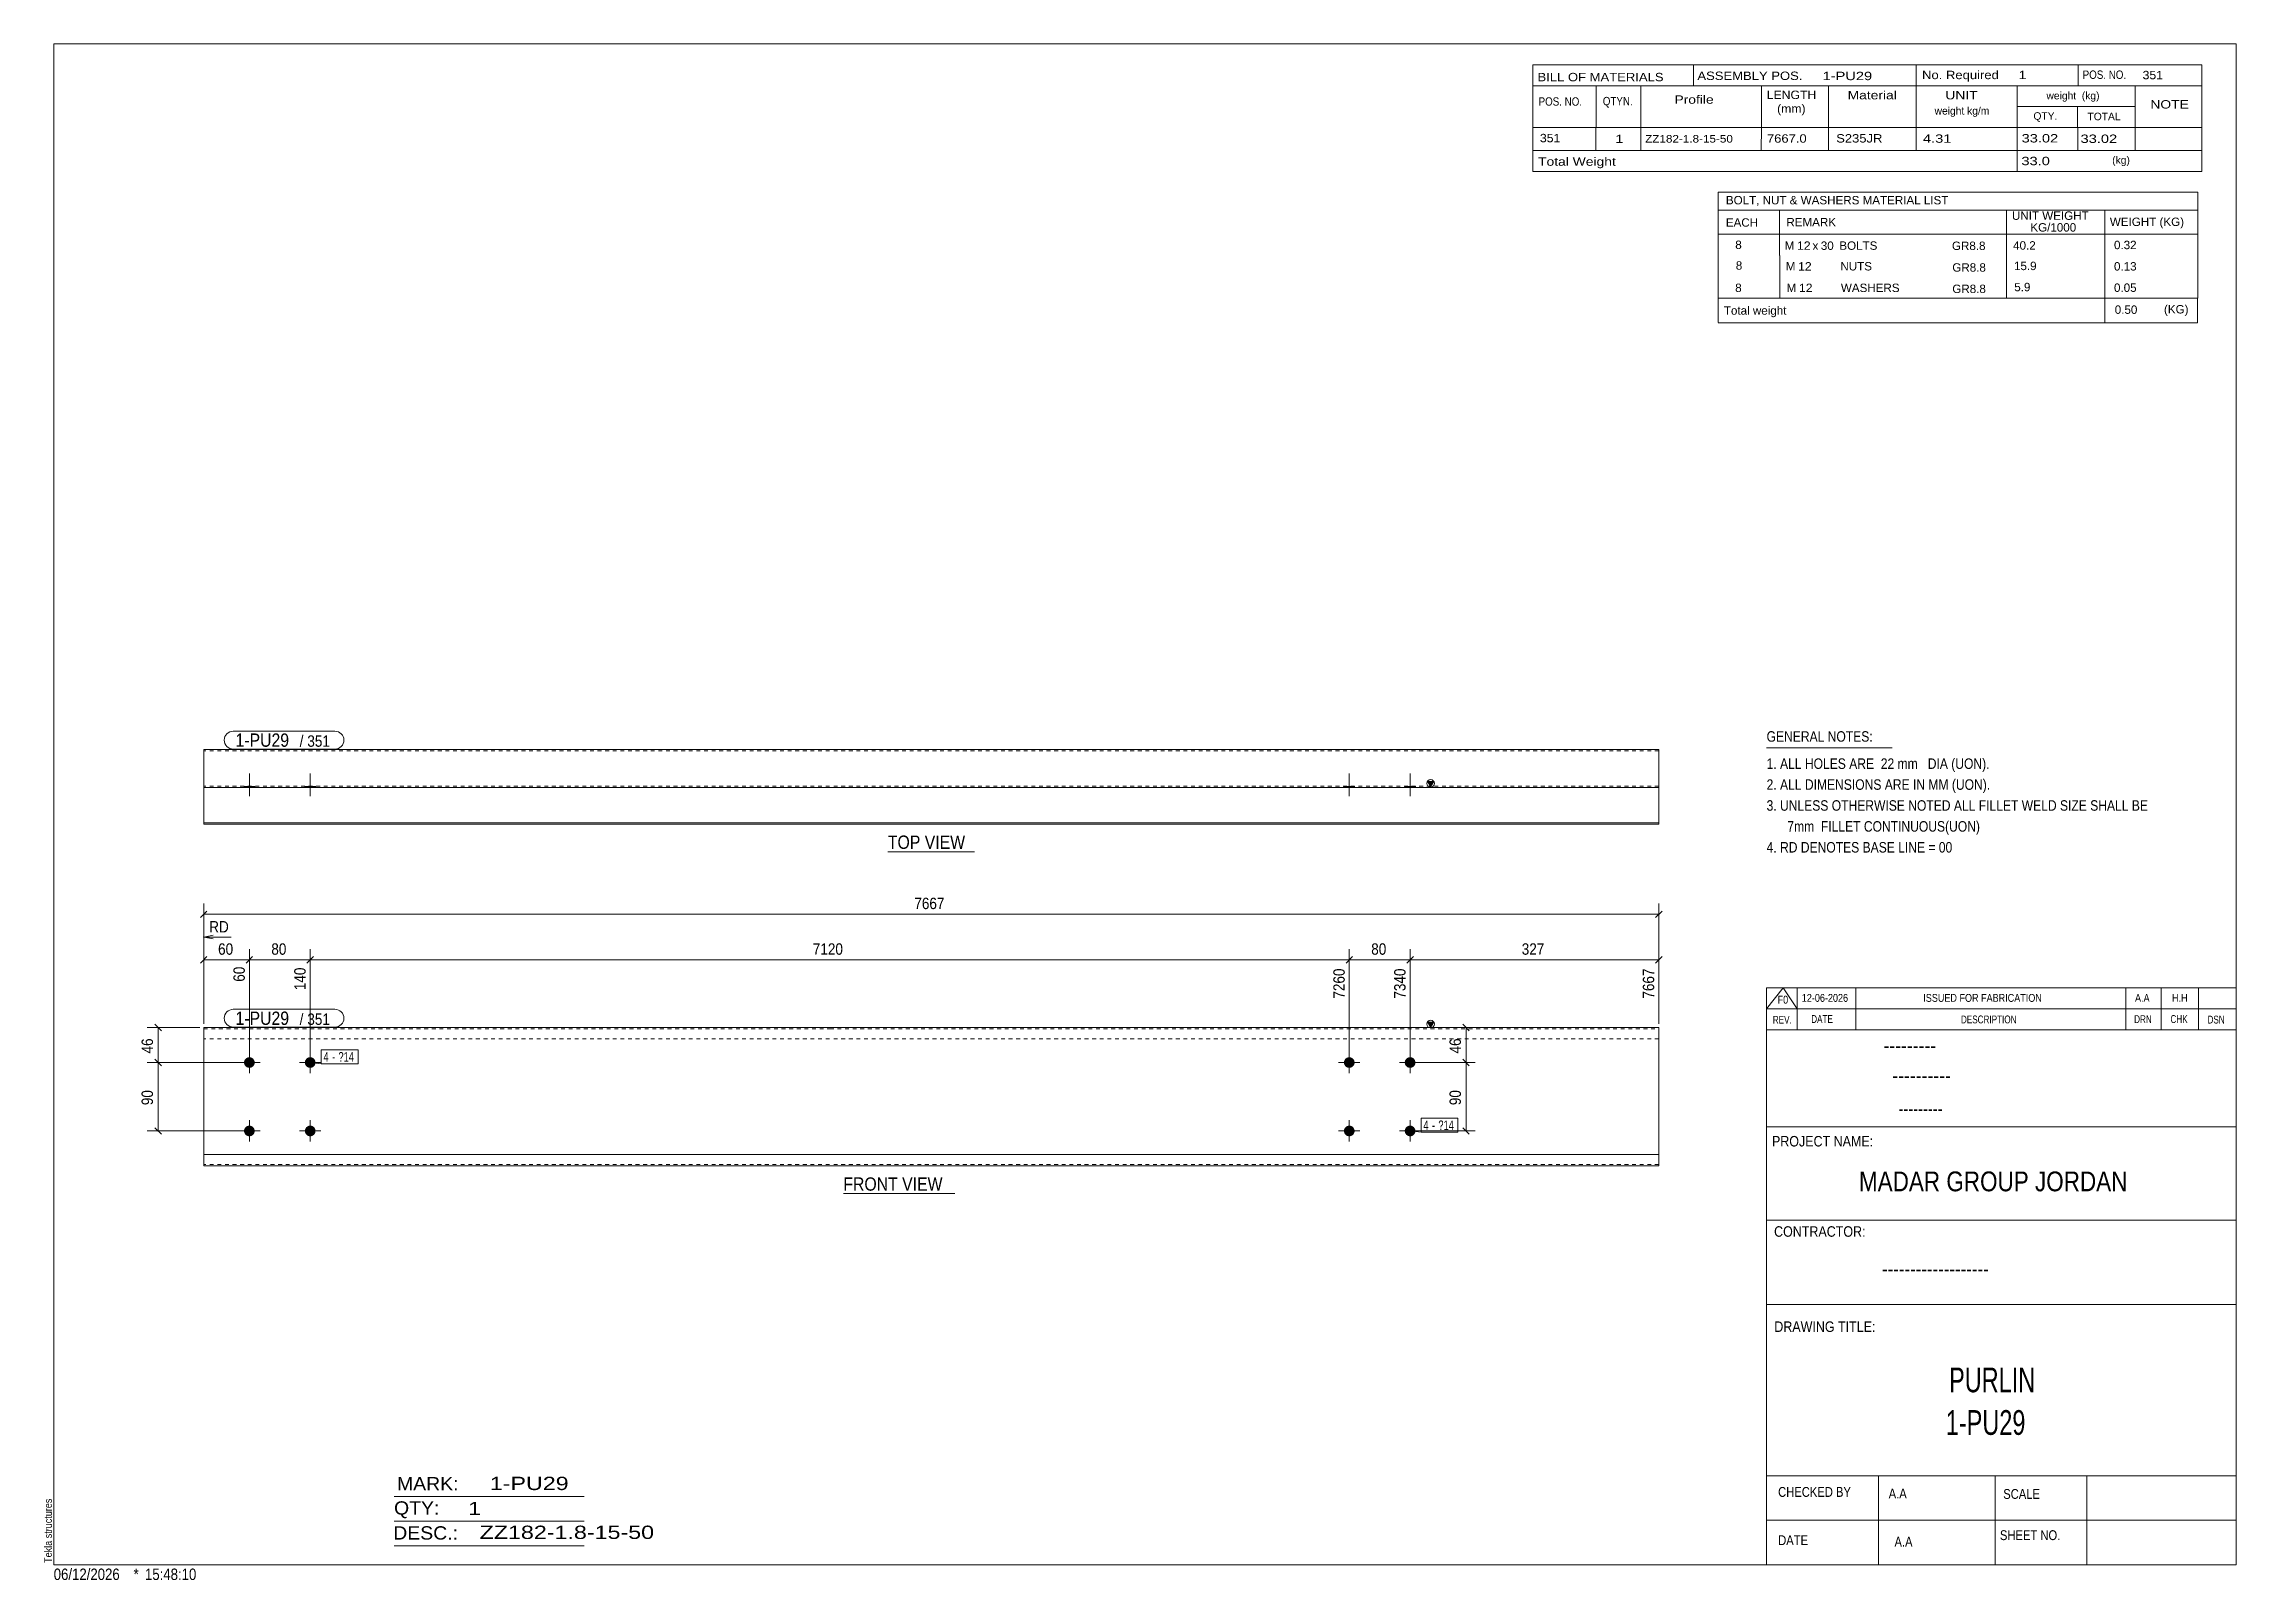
# Model space of a CAD drawing. Header units: millimetres. Extents: x 2 to 579, y 1 to 405.
import ezdxf

# ---------------------------------------------------------------- set-up
doc = ezdxf.new("R2010")
doc.units = ezdxf.units.MM
doc.linetypes.add('XKITLINE00', pattern=[0])
doc.linetypes.add('XKITLINE01', pattern=[4, 1, -1, 1, -1])
for name, color, linetype, lineweight in [('Bolt', 3, 'Continuous', 0), ('BoltMark', 7, 'Continuous', 0), ('Dimensions', 7, 'Continuous', 0), ('DrawingSheet', 5, 'Continuous', 0), ('OtherObjectType', 7, 'Continuous', 0), ('Part', 2, 'Continuous', 0), ('PartMark', 7, 'Continuous', 0)]:
    doc.layers.add(name, color=color, linetype=linetype, lineweight=lineweight)
doc.styles.add('@ARIAL_UNICODE_MS_BOLD', font='ARIAL.TTF')
doc.styles.add('ARIAL', font='ARIAL.TTF')
doc.styles.add('ARIAL_NARROW', font='ARIALN.TTF')
doc.styles.add('COMIC_SANS_MS_BOLD', font='COMICBD.TTF')
doc.styles.add('SWIS721_EX_BT', font='ARIAL.TTF')
doc.styles.add('SWISSE', font='ARIAL.TTF')

# ---------------------------------------------------------------- blocks, each defined once
blk = doc.blocks.new('*A1')
at = {"layer": 'Bolt'}
for points in [[(57.85, 137.06), (57.85, 137.02), (57.85, 136.99), (57.84, 136.95), (57.84, 136.92), (57.83, 136.89), (57.83, 136.85), (57.82, 136.82), (57.82, 136.79), (57.81, 136.75), (57.8, 136.72), (57.79, 136.69), (57.78, 136.65), (57.77, 136.62), (57.76, 136.59), (57.74, 136.56), (57.73, 136.52), (57.72, 136.49), (57.7, 136.46), (57.68, 136.43), (57.67, 136.4), (57.65, 136.37), (57.63, 136.34), (57.61, 136.31), (57.59, 136.29), (57.57, 136.26), (57.55, 136.23), (57.53, 136.2), (57.51, 136.18), (57.49, 136.15), (57.46, 136.13), (57.44, 136.1), (57.42, 136.08), (57.39, 136.05), (57.36, 136.03), (57.34, 136.01), (57.31, 135.99), (57.28, 135.97), (57.26, 135.95), (57.23, 135.93), (57.2, 135.91), (57.17, 135.89), (57.14, 135.87), (57.11, 135.86), (57.08, 135.84), (57.05, 135.83), (57.02, 135.81), (56.99, 135.8), (56.95, 135.79), (56.92, 135.77), (56.89, 135.76), (56.86, 135.75), (56.82, 135.74), (56.79, 135.73), (56.76, 135.73), (56.72, 135.72), (56.69, 135.71), (56.66, 135.71), (56.62, 135.7), (56.59, 135.7), (56.55, 135.7), (56.52, 135.69), (56.48, 135.69), (56.45, 135.69), (56.42, 135.69), (56.38, 135.69), (56.35, 135.7), (56.31, 135.7), (56.28, 135.7), (56.24, 135.71), (56.21, 135.71), (56.18, 135.72), (56.14, 135.73), (56.11, 135.73), (56.08, 135.74), (56.04, 135.75), (56.01, 135.76), (55.98, 135.77), (55.95, 135.79), (55.91, 135.8), (55.88, 135.81), (55.85, 135.83), (55.82, 135.84), (55.79, 135.86), (55.76, 135.87), (55.73, 135.89), (55.7, 135.91), (55.67, 135.93), (55.64, 135.95), (55.62, 135.97), (55.59, 135.99), (55.56, 136.01), (55.54, 136.03), (55.51, 136.05), (55.48, 136.08), (55.46, 136.1), (55.44, 136.13), (55.41, 136.15), (55.39, 136.18), (55.37, 136.2), (55.35, 136.23), (55.33, 136.26), (55.31, 136.29), (55.29, 136.31), (55.27, 136.34), (55.25, 136.37), (55.23, 136.4), (55.22, 136.43), (55.2, 136.46), (55.18, 136.49), (55.17, 136.52), (55.16, 136.56), (55.14, 136.59), (55.13, 136.62), (55.12, 136.65), (55.11, 136.69), (55.1, 136.72), (55.09, 136.75), (55.08, 136.79), (55.08, 136.82), (55.07, 136.85), (55.07, 136.89), (55.06, 136.92), (55.06, 136.95), (55.05, 136.99), (55.05, 137.02), (55.05, 137.06), (55.05, 137.09), (55.05, 137.13), (55.05, 137.16), (55.05, 137.2), (55.06, 137.23), (55.06, 137.26), (55.07, 137.3), (55.07, 137.33), (55.08, 137.37), (55.08, 137.4), (55.09, 137.43), (55.1, 137.47), (55.11, 137.5), (55.12, 137.53), (55.13, 137.56), (55.14, 137.6), (55.16, 137.63), (55.17, 137.66), (55.18, 137.69), (55.2, 137.72), (55.22, 137.75), (55.23, 137.78), (55.25, 137.81), (55.27, 137.84), (55.29, 137.87), (55.31, 137.9), (55.33, 137.93), (55.35, 137.95), (55.37, 137.98), (55.39, 138.01), (55.41, 138.03), (55.44, 138.06), (55.46, 138.08), (55.48, 138.11), (55.51, 138.13), (55.54, 138.15), (55.56, 138.17), (55.59, 138.2), (55.62, 138.22), (55.64, 138.24), (55.67, 138.26), (55.7, 138.27), (55.73, 138.29), (55.76, 138.31), (55.79, 138.33), (55.82, 138.34), (55.85, 138.36), (55.88, 138.37), (55.91, 138.39), (55.95, 138.4), (55.98, 138.41), (56.01, 138.42), (56.04, 138.43), (56.08, 138.44), (56.11, 138.45), (56.14, 138.46), (56.18, 138.47), (56.21, 138.47), (56.24, 138.48), (56.28, 138.48), (56.31, 138.49), (56.35, 138.49), (56.38, 138.49), (56.42, 138.49), (56.45, 138.49), (56.48, 138.49), (56.52, 138.49), (56.55, 138.49), (56.59, 138.49), (56.62, 138.48), (56.66, 138.48), (56.69, 138.47), (56.72, 138.47), (56.76, 138.46), (56.79, 138.45), (56.82, 138.44), (56.86, 138.43), (56.89, 138.42), (56.92, 138.41), (56.95, 138.4), (56.99, 138.39), (57.02, 138.37), (57.05, 138.36), (57.08, 138.34), (57.11, 138.33), (57.14, 138.31), (57.17, 138.29), (57.2, 138.27), (57.23, 138.26), (57.26, 138.24), (57.28, 138.22), (57.31, 138.2), (57.34, 138.17), (57.36, 138.15), (57.39, 138.13), (57.42, 138.11), (57.44, 138.08), (57.46, 138.06), (57.49, 138.03), (57.51, 138.01), (57.53, 137.98), (57.55, 137.95), (57.57, 137.93), (57.59, 137.9), (57.61, 137.87), (57.63, 137.84), (57.65, 137.81), (57.67, 137.78), (57.68, 137.75), (57.7, 137.72), (57.72, 137.69), (57.73, 137.66), (57.74, 137.63), (57.76, 137.6), (57.77, 137.56), (57.78, 137.53), (57.79, 137.5), (57.8, 137.47), (57.81, 137.43), (57.82, 137.4), (57.82, 137.37), (57.83, 137.33), (57.83, 137.3), (57.84, 137.26), (57.84, 137.23), (57.85, 137.2), (57.85, 137.16), (57.85, 137.13), (57.85, 137.09)], [(73.85, 137.06), (73.85, 137.02), (73.85, 136.99), (73.84, 136.95), (73.84, 136.92), (73.83, 136.89), (73.83, 136.85), (73.82, 136.82), (73.82, 136.79), (73.81, 136.75), (73.8, 136.72), (73.79, 136.69), (73.78, 136.65), (73.77, 136.62), (73.76, 136.59), (73.74, 136.56), (73.73, 136.52), (73.72, 136.49), (73.7, 136.46), (73.68, 136.43), (73.67, 136.4), (73.65, 136.37), (73.63, 136.34), (73.61, 136.31), (73.59, 136.29), (73.57, 136.26), (73.55, 136.23), (73.53, 136.2), (73.51, 136.18), (73.49, 136.15), (73.46, 136.13), (73.44, 136.1), (73.42, 136.08), (73.39, 136.05), (73.36, 136.03), (73.34, 136.01), (73.31, 135.99), (73.28, 135.97), (73.26, 135.95), (73.23, 135.93), (73.2, 135.91), (73.17, 135.89), (73.14, 135.87), (73.11, 135.86), (73.08, 135.84), (73.05, 135.83), (73.02, 135.81), (72.99, 135.8), (72.95, 135.79), (72.92, 135.77), (72.89, 135.76), (72.86, 135.75), (72.82, 135.74), (72.79, 135.73), (72.76, 135.73), (72.72, 135.72), (72.69, 135.71), (72.66, 135.71), (72.62, 135.7), (72.59, 135.7), (72.55, 135.7), (72.52, 135.69), (72.48, 135.69), (72.45, 135.69), (72.42, 135.69), (72.38, 135.69), (72.35, 135.7), (72.31, 135.7), (72.28, 135.7), (72.24, 135.71), (72.21, 135.71), (72.18, 135.72), (72.14, 135.73), (72.11, 135.73), (72.08, 135.74), (72.04, 135.75), (72.01, 135.76), (71.98, 135.77), (71.95, 135.79), (71.91, 135.8), (71.88, 135.81), (71.85, 135.83), (71.82, 135.84), (71.79, 135.86), (71.76, 135.87), (71.73, 135.89), (71.7, 135.91), (71.67, 135.93), (71.64, 135.95), (71.62, 135.97), (71.59, 135.99), (71.56, 136.01), (71.54, 136.03), (71.51, 136.05), (71.48, 136.08), (71.46, 136.1), (71.44, 136.13), (71.41, 136.15), (71.39, 136.18), (71.37, 136.2), (71.35, 136.23), (71.33, 136.26), (71.31, 136.29), (71.29, 136.31), (71.27, 136.34), (71.25, 136.37), (71.23, 136.4), (71.22, 136.43), (71.2, 136.46), (71.18, 136.49), (71.17, 136.52), (71.16, 136.56), (71.14, 136.59), (71.13, 136.62), (71.12, 136.65), (71.11, 136.69), (71.1, 136.72), (71.09, 136.75), (71.08, 136.79), (71.08, 136.82), (71.07, 136.85), (71.07, 136.89), (71.06, 136.92), (71.06, 136.95), (71.05, 136.99), (71.05, 137.02), (71.05, 137.06), (71.05, 137.09), (71.05, 137.13), (71.05, 137.16), (71.05, 137.2), (71.06, 137.23), (71.06, 137.26), (71.07, 137.3), (71.07, 137.33), (71.08, 137.37), (71.08, 137.4), (71.09, 137.43), (71.1, 137.47), (71.11, 137.5), (71.12, 137.53), (71.13, 137.56), (71.14, 137.6), (71.16, 137.63), (71.17, 137.66), (71.18, 137.69), (71.2, 137.72), (71.22, 137.75), (71.23, 137.78), (71.25, 137.81), (71.27, 137.84), (71.29, 137.87), (71.31, 137.9), (71.33, 137.93), (71.35, 137.95), (71.37, 137.98), (71.39, 138.01), (71.41, 138.03), (71.44, 138.06), (71.46, 138.08), (71.48, 138.11), (71.51, 138.13), (71.54, 138.15), (71.56, 138.17), (71.59, 138.2), (71.62, 138.22), (71.64, 138.24), (71.67, 138.26), (71.7, 138.27), (71.73, 138.29), (71.76, 138.31), (71.79, 138.33), (71.82, 138.34), (71.85, 138.36), (71.88, 138.37), (71.91, 138.39), (71.95, 138.4), (71.98, 138.41), (72.01, 138.42), (72.04, 138.43), (72.08, 138.44), (72.11, 138.45), (72.14, 138.46), (72.18, 138.47), (72.21, 138.47), (72.24, 138.48), (72.28, 138.48), (72.31, 138.49), (72.35, 138.49), (72.38, 138.49), (72.42, 138.49), (72.45, 138.49), (72.48, 138.49), (72.52, 138.49), (72.55, 138.49), (72.59, 138.49), (72.62, 138.48), (72.66, 138.48), (72.69, 138.47), (72.72, 138.47), (72.76, 138.46), (72.79, 138.45), (72.82, 138.44), (72.86, 138.43), (72.89, 138.42), (72.92, 138.41), (72.95, 138.4), (72.99, 138.39), (73.02, 138.37), (73.05, 138.36), (73.08, 138.34), (73.11, 138.33), (73.14, 138.31), (73.17, 138.29), (73.2, 138.27), (73.23, 138.26), (73.26, 138.24), (73.28, 138.22), (73.31, 138.2), (73.34, 138.17), (73.36, 138.15), (73.39, 138.13), (73.42, 138.11), (73.44, 138.08), (73.46, 138.06), (73.49, 138.03), (73.51, 138.01), (73.53, 137.98), (73.55, 137.95), (73.57, 137.93), (73.59, 137.9), (73.61, 137.87), (73.63, 137.84), (73.65, 137.81), (73.67, 137.78), (73.68, 137.75), (73.7, 137.72), (73.72, 137.69), (73.73, 137.66), (73.74, 137.63), (73.76, 137.6), (73.77, 137.56), (73.78, 137.53), (73.79, 137.5), (73.8, 137.47), (73.81, 137.43), (73.82, 137.4), (73.82, 137.37), (73.83, 137.33), (73.83, 137.3), (73.84, 137.26), (73.84, 137.23), (73.85, 137.2), (73.85, 137.16), (73.85, 137.13), (73.85, 137.09)], [(57.85, 119.06), (57.85, 119.02), (57.85, 118.99), (57.84, 118.95), (57.84, 118.92), (57.83, 118.89), (57.83, 118.85), (57.82, 118.82), (57.82, 118.79), (57.81, 118.75), (57.8, 118.72), (57.79, 118.69), (57.78, 118.65), (57.77, 118.62), (57.76, 118.59), (57.74, 118.56), (57.73, 118.52), (57.72, 118.49), (57.7, 118.46), (57.68, 118.43), (57.67, 118.4), (57.65, 118.37), (57.63, 118.34), (57.61, 118.31), (57.59, 118.29), (57.57, 118.26), (57.55, 118.23), (57.53, 118.2), (57.51, 118.18), (57.49, 118.15), (57.46, 118.13), (57.44, 118.1), (57.42, 118.08), (57.39, 118.05), (57.36, 118.03), (57.34, 118.01), (57.31, 117.99), (57.28, 117.97), (57.26, 117.95), (57.23, 117.93), (57.2, 117.91), (57.17, 117.89), (57.14, 117.87), (57.11, 117.86), (57.08, 117.84), (57.05, 117.83), (57.02, 117.81), (56.99, 117.8), (56.95, 117.79), (56.92, 117.77), (56.89, 117.76), (56.86, 117.75), (56.82, 117.74), (56.79, 117.73), (56.76, 117.73), (56.72, 117.72), (56.69, 117.71), (56.66, 117.71), (56.62, 117.7), (56.59, 117.7), (56.55, 117.7), (56.52, 117.69), (56.48, 117.69), (56.45, 117.69), (56.42, 117.69), (56.38, 117.69), (56.35, 117.7), (56.31, 117.7), (56.28, 117.7), (56.24, 117.71), (56.21, 117.71), (56.18, 117.72), (56.14, 117.73), (56.11, 117.73), (56.08, 117.74), (56.04, 117.75), (56.01, 117.76), (55.98, 117.77), (55.95, 117.79), (55.91, 117.8), (55.88, 117.81), (55.85, 117.83), (55.82, 117.84), (55.79, 117.86), (55.76, 117.87), (55.73, 117.89), (55.7, 117.91), (55.67, 117.93), (55.64, 117.95), (55.62, 117.97), (55.59, 117.99), (55.56, 118.01), (55.54, 118.03), (55.51, 118.05), (55.48, 118.08), (55.46, 118.1), (55.44, 118.13), (55.41, 118.15), (55.39, 118.18), (55.37, 118.2), (55.35, 118.23), (55.33, 118.26), (55.31, 118.29), (55.29, 118.31), (55.27, 118.34), (55.25, 118.37), (55.23, 118.4), (55.22, 118.43), (55.2, 118.46), (55.18, 118.49), (55.17, 118.52), (55.16, 118.56), (55.14, 118.59), (55.13, 118.62), (55.12, 118.65), (55.11, 118.69), (55.1, 118.72), (55.09, 118.75), (55.08, 118.79), (55.08, 118.82), (55.07, 118.85), (55.07, 118.89), (55.06, 118.92), (55.06, 118.95), (55.05, 118.99), (55.05, 119.02), (55.05, 119.06), (55.05, 119.09), (55.05, 119.13), (55.05, 119.16), (55.05, 119.2), (55.06, 119.23), (55.06, 119.26), (55.07, 119.3), (55.07, 119.33), (55.08, 119.37), (55.08, 119.4), (55.09, 119.43), (55.1, 119.47), (55.11, 119.5), (55.12, 119.53), (55.13, 119.56), (55.14, 119.6), (55.16, 119.63), (55.17, 119.66), (55.18, 119.69), (55.2, 119.72), (55.22, 119.75), (55.23, 119.78), (55.25, 119.81), (55.27, 119.84), (55.29, 119.87), (55.31, 119.9), (55.33, 119.93), (55.35, 119.95), (55.37, 119.98), (55.39, 120.01), (55.41, 120.03), (55.44, 120.06), (55.46, 120.08), (55.48, 120.11), (55.51, 120.13), (55.54, 120.15), (55.56, 120.17), (55.59, 120.2), (55.62, 120.22), (55.64, 120.24), (55.67, 120.26), (55.7, 120.27), (55.73, 120.29), (55.76, 120.31), (55.79, 120.33), (55.82, 120.34), (55.85, 120.36), (55.88, 120.37), (55.91, 120.39), (55.95, 120.4), (55.98, 120.41), (56.01, 120.42), (56.04, 120.43), (56.08, 120.44), (56.11, 120.45), (56.14, 120.46), (56.18, 120.47), (56.21, 120.47), (56.24, 120.48), (56.28, 120.48), (56.31, 120.49), (56.35, 120.49), (56.38, 120.49), (56.42, 120.49), (56.45, 120.49), (56.48, 120.49), (56.52, 120.49), (56.55, 120.49), (56.59, 120.49), (56.62, 120.48), (56.66, 120.48), (56.69, 120.47), (56.72, 120.47), (56.76, 120.46), (56.79, 120.45), (56.82, 120.44), (56.86, 120.43), (56.89, 120.42), (56.92, 120.41), (56.95, 120.4), (56.99, 120.39), (57.02, 120.37), (57.05, 120.36), (57.08, 120.34), (57.11, 120.33), (57.14, 120.31), (57.17, 120.29), (57.2, 120.27), (57.23, 120.26), (57.26, 120.24), (57.28, 120.22), (57.31, 120.2), (57.34, 120.17), (57.36, 120.15), (57.39, 120.13), (57.42, 120.11), (57.44, 120.08), (57.46, 120.06), (57.49, 120.03), (57.51, 120.01), (57.53, 119.98), (57.55, 119.95), (57.57, 119.93), (57.59, 119.9), (57.61, 119.87), (57.63, 119.84), (57.65, 119.81), (57.67, 119.78), (57.68, 119.75), (57.7, 119.72), (57.72, 119.69), (57.73, 119.66), (57.74, 119.63), (57.76, 119.6), (57.77, 119.56), (57.78, 119.53), (57.79, 119.5), (57.8, 119.47), (57.81, 119.43), (57.82, 119.4), (57.82, 119.37), (57.83, 119.33), (57.83, 119.3), (57.84, 119.26), (57.84, 119.23), (57.85, 119.2), (57.85, 119.16), (57.85, 119.13), (57.85, 119.09)], [(73.85, 119.06), (73.85, 119.02), (73.85, 118.99), (73.84, 118.95), (73.84, 118.92), (73.83, 118.89), (73.83, 118.85), (73.82, 118.82), (73.82, 118.79), (73.81, 118.75), (73.8, 118.72), (73.79, 118.69), (73.78, 118.65), (73.77, 118.62), (73.76, 118.59), (73.74, 118.56), (73.73, 118.52), (73.72, 118.49), (73.7, 118.46), (73.68, 118.43), (73.67, 118.4), (73.65, 118.37), (73.63, 118.34), (73.61, 118.31), (73.59, 118.29), (73.57, 118.26), (73.55, 118.23), (73.53, 118.2), (73.51, 118.18), (73.49, 118.15), (73.46, 118.13), (73.44, 118.1), (73.42, 118.08), (73.39, 118.05), (73.36, 118.03), (73.34, 118.01), (73.31, 117.99), (73.28, 117.97), (73.26, 117.95), (73.23, 117.93), (73.2, 117.91), (73.17, 117.89), (73.14, 117.87), (73.11, 117.86), (73.08, 117.84), (73.05, 117.83), (73.02, 117.81), (72.99, 117.8), (72.95, 117.79), (72.92, 117.77), (72.89, 117.76), (72.86, 117.75), (72.82, 117.74), (72.79, 117.73), (72.76, 117.73), (72.72, 117.72), (72.69, 117.71), (72.66, 117.71), (72.62, 117.7), (72.59, 117.7), (72.55, 117.7), (72.52, 117.69), (72.48, 117.69), (72.45, 117.69), (72.42, 117.69), (72.38, 117.69), (72.35, 117.7), (72.31, 117.7), (72.28, 117.7), (72.24, 117.71), (72.21, 117.71), (72.18, 117.72), (72.14, 117.73), (72.11, 117.73), (72.08, 117.74), (72.04, 117.75), (72.01, 117.76), (71.98, 117.77), (71.95, 117.79), (71.91, 117.8), (71.88, 117.81), (71.85, 117.83), (71.82, 117.84), (71.79, 117.86), (71.76, 117.87), (71.73, 117.89), (71.7, 117.91), (71.67, 117.93), (71.64, 117.95), (71.62, 117.97), (71.59, 117.99), (71.56, 118.01), (71.54, 118.03), (71.51, 118.05), (71.48, 118.08), (71.46, 118.1), (71.44, 118.13), (71.41, 118.15), (71.39, 118.18), (71.37, 118.2), (71.35, 118.23), (71.33, 118.26), (71.31, 118.29), (71.29, 118.31), (71.27, 118.34), (71.25, 118.37), (71.23, 118.4), (71.22, 118.43), (71.2, 118.46), (71.18, 118.49), (71.17, 118.52), (71.16, 118.56), (71.14, 118.59), (71.13, 118.62), (71.12, 118.65), (71.11, 118.69), (71.1, 118.72), (71.09, 118.75), (71.08, 118.79), (71.08, 118.82), (71.07, 118.85), (71.07, 118.89), (71.06, 118.92), (71.06, 118.95), (71.05, 118.99), (71.05, 119.02), (71.05, 119.06), (71.05, 119.09), (71.05, 119.13), (71.05, 119.16), (71.05, 119.2), (71.06, 119.23), (71.06, 119.26), (71.07, 119.3), (71.07, 119.33), (71.08, 119.37), (71.08, 119.4), (71.09, 119.43), (71.1, 119.47), (71.11, 119.5), (71.12, 119.53), (71.13, 119.56), (71.14, 119.6), (71.16, 119.63), (71.17, 119.66), (71.18, 119.69), (71.2, 119.72), (71.22, 119.75), (71.23, 119.78), (71.25, 119.81), (71.27, 119.84), (71.29, 119.87), (71.31, 119.9), (71.33, 119.93), (71.35, 119.95), (71.37, 119.98), (71.39, 120.01), (71.41, 120.03), (71.44, 120.06), (71.46, 120.08), (71.48, 120.11), (71.51, 120.13), (71.54, 120.15), (71.56, 120.17), (71.59, 120.2), (71.62, 120.22), (71.64, 120.24), (71.67, 120.26), (71.7, 120.27), (71.73, 120.29), (71.76, 120.31), (71.79, 120.33), (71.82, 120.34), (71.85, 120.36), (71.88, 120.37), (71.91, 120.39), (71.95, 120.4), (71.98, 120.41), (72.01, 120.42), (72.04, 120.43), (72.08, 120.44), (72.11, 120.45), (72.14, 120.46), (72.18, 120.47), (72.21, 120.47), (72.24, 120.48), (72.28, 120.48), (72.31, 120.49), (72.35, 120.49), (72.38, 120.49), (72.42, 120.49), (72.45, 120.49), (72.48, 120.49), (72.52, 120.49), (72.55, 120.49), (72.59, 120.49), (72.62, 120.48), (72.66, 120.48), (72.69, 120.47), (72.72, 120.47), (72.76, 120.46), (72.79, 120.45), (72.82, 120.44), (72.86, 120.43), (72.89, 120.42), (72.92, 120.41), (72.95, 120.4), (72.99, 120.39), (73.02, 120.37), (73.05, 120.36), (73.08, 120.34), (73.11, 120.33), (73.14, 120.31), (73.17, 120.29), (73.2, 120.27), (73.23, 120.26), (73.26, 120.24), (73.28, 120.22), (73.31, 120.2), (73.34, 120.17), (73.36, 120.15), (73.39, 120.13), (73.42, 120.11), (73.44, 120.08), (73.46, 120.06), (73.49, 120.03), (73.51, 120.01), (73.53, 119.98), (73.55, 119.95), (73.57, 119.93), (73.59, 119.9), (73.61, 119.87), (73.63, 119.84), (73.65, 119.81), (73.67, 119.78), (73.68, 119.75), (73.7, 119.72), (73.72, 119.69), (73.73, 119.66), (73.74, 119.63), (73.76, 119.6), (73.77, 119.56), (73.78, 119.53), (73.79, 119.5), (73.8, 119.47), (73.81, 119.43), (73.82, 119.4), (73.82, 119.37), (73.83, 119.33), (73.83, 119.3), (73.84, 119.26), (73.84, 119.23), (73.85, 119.2), (73.85, 119.16), (73.85, 119.13), (73.85, 119.09)]]:
    blk.add_hatch(color=3, dxfattribs=at).paths.add_polyline_path(points, flags=17)
at = {"layer": 'Bolt', "color": 3, "linetype": 'XKITLINE00', "lineweight": 0}
for p, q in [((56.45, 139.89), (56.45, 134.29)), ((72.45, 139.89), (72.45, 134.29)), ((59.25, 137.09), (53.65, 137.09)), ((75.25, 137.09), (69.65, 137.09)), ((56.45, 121.89), (56.45, 116.29)), ((72.45, 121.89), (72.45, 116.29)), ((59.25, 119.09), (53.65, 119.09)), ((75.25, 119.09), (69.65, 119.09))]:
    blk.add_line(p, q, dxfattribs=at)
blk = doc.blocks.new('*A2')
at = {"layer": 'Bolt'}
for points in [[(347.14, 137.06), (347.14, 137.02), (347.13, 136.99), (347.13, 136.95), (347.13, 136.92), (347.12, 136.89), (347.12, 136.85), (347.11, 136.82), (347.1, 136.79), (347.1, 136.75), (347.09, 136.72), (347.08, 136.69), (347.07, 136.65), (347.06, 136.62), (347.04, 136.59), (347.03, 136.56), (347.02, 136.52), (347, 136.49), (346.99, 136.46), (346.97, 136.43), (346.96, 136.4), (346.94, 136.37), (346.92, 136.34), (346.9, 136.31), (346.88, 136.29), (346.86, 136.26), (346.84, 136.23), (346.82, 136.2), (346.8, 136.18), (346.78, 136.15), (346.75, 136.13), (346.73, 136.1), (346.7, 136.08), (346.68, 136.05), (346.65, 136.03), (346.63, 136.01), (346.6, 135.99), (346.57, 135.97), (346.54, 135.95), (346.52, 135.93), (346.49, 135.91), (346.46, 135.89), (346.43, 135.87), (346.4, 135.86), (346.37, 135.84), (346.34, 135.83), (346.31, 135.81), (346.27, 135.8), (346.24, 135.79), (346.21, 135.77), (346.18, 135.76), (346.14, 135.75), (346.11, 135.74), (346.08, 135.73), (346.04, 135.73), (346.01, 135.72), (345.98, 135.71), (345.94, 135.71), (345.91, 135.7), (345.88, 135.7), (345.84, 135.7), (345.81, 135.69), (345.77, 135.69), (345.74, 135.69), (345.7, 135.69), (345.67, 135.69), (345.63, 135.7), (345.6, 135.7), (345.57, 135.7), (345.53, 135.71), (345.5, 135.71), (345.46, 135.72), (345.43, 135.73), (345.4, 135.73), (345.36, 135.74), (345.33, 135.75), (345.3, 135.76), (345.27, 135.77), (345.23, 135.79), (345.2, 135.8), (345.17, 135.81), (345.14, 135.83), (345.11, 135.84), (345.08, 135.86), (345.05, 135.87), (345.02, 135.89), (344.99, 135.91), (344.96, 135.93), (344.93, 135.95), (344.9, 135.97), (344.88, 135.99), (344.85, 136.01), (344.82, 136.03), (344.8, 136.05), (344.77, 136.08), (344.75, 136.1), (344.72, 136.13), (344.7, 136.15), (344.68, 136.18), (344.66, 136.2), (344.63, 136.23), (344.61, 136.26), (344.59, 136.29), (344.57, 136.31), (344.56, 136.34), (344.54, 136.37), (344.52, 136.4), (344.5, 136.43), (344.49, 136.46), (344.47, 136.49), (344.46, 136.52), (344.44, 136.56), (344.43, 136.59), (344.42, 136.62), (344.41, 136.65), (344.4, 136.69), (344.39, 136.72), (344.38, 136.75), (344.37, 136.79), (344.36, 136.82), (344.36, 136.85), (344.35, 136.89), (344.35, 136.92), (344.34, 136.95), (344.34, 136.99), (344.34, 137.02), (344.34, 137.06), (344.34, 137.09), (344.34, 137.13), (344.34, 137.16), (344.34, 137.2), (344.34, 137.23), (344.35, 137.26), (344.35, 137.3), (344.36, 137.33), (344.36, 137.37), (344.37, 137.4), (344.38, 137.43), (344.39, 137.47), (344.4, 137.5), (344.41, 137.53), (344.42, 137.56), (344.43, 137.6), (344.44, 137.63), (344.46, 137.66), (344.47, 137.69), (344.49, 137.72), (344.5, 137.75), (344.52, 137.78), (344.54, 137.81), (344.56, 137.84), (344.57, 137.87), (344.59, 137.9), (344.61, 137.93), (344.63, 137.95), (344.66, 137.98), (344.68, 138.01), (344.7, 138.03), (344.72, 138.06), (344.75, 138.08), (344.77, 138.11), (344.8, 138.13), (344.82, 138.15), (344.85, 138.17), (344.88, 138.2), (344.9, 138.22), (344.93, 138.24), (344.96, 138.26), (344.99, 138.27), (345.02, 138.29), (345.05, 138.31), (345.08, 138.33), (345.11, 138.34), (345.14, 138.36), (345.17, 138.37), (345.2, 138.39), (345.23, 138.4), (345.27, 138.41), (345.3, 138.42), (345.33, 138.43), (345.36, 138.44), (345.4, 138.45), (345.43, 138.46), (345.46, 138.47), (345.5, 138.47), (345.53, 138.48), (345.57, 138.48), (345.6, 138.49), (345.63, 138.49), (345.67, 138.49), (345.7, 138.49), (345.74, 138.49), (345.77, 138.49), (345.81, 138.49), (345.84, 138.49), (345.88, 138.49), (345.91, 138.48), (345.94, 138.48), (345.98, 138.47), (346.01, 138.47), (346.04, 138.46), (346.08, 138.45), (346.11, 138.44), (346.14, 138.43), (346.18, 138.42), (346.21, 138.41), (346.24, 138.4), (346.27, 138.39), (346.31, 138.37), (346.34, 138.36), (346.37, 138.34), (346.4, 138.33), (346.43, 138.31), (346.46, 138.29), (346.49, 138.27), (346.52, 138.26), (346.54, 138.24), (346.57, 138.22), (346.6, 138.2), (346.63, 138.17), (346.65, 138.15), (346.68, 138.13), (346.7, 138.11), (346.73, 138.08), (346.75, 138.06), (346.78, 138.03), (346.8, 138.01), (346.82, 137.98), (346.84, 137.95), (346.86, 137.93), (346.88, 137.9), (346.9, 137.87), (346.92, 137.84), (346.94, 137.81), (346.96, 137.78), (346.97, 137.75), (346.99, 137.72), (347, 137.69), (347.02, 137.66), (347.03, 137.63), (347.04, 137.6), (347.06, 137.56), (347.07, 137.53), (347.08, 137.5), (347.09, 137.47), (347.1, 137.43), (347.1, 137.4), (347.11, 137.37), (347.12, 137.33), (347.12, 137.3), (347.13, 137.26), (347.13, 137.23), (347.13, 137.2), (347.14, 137.16), (347.14, 137.13), (347.14, 137.09)], [(363.14, 137.06), (363.14, 137.02), (363.13, 136.99), (363.13, 136.95), (363.13, 136.92), (363.12, 136.89), (363.12, 136.85), (363.11, 136.82), (363.1, 136.79), (363.1, 136.75), (363.09, 136.72), (363.08, 136.69), (363.07, 136.65), (363.06, 136.62), (363.04, 136.59), (363.03, 136.56), (363.02, 136.52), (363, 136.49), (362.99, 136.46), (362.97, 136.43), (362.96, 136.4), (362.94, 136.37), (362.92, 136.34), (362.9, 136.31), (362.88, 136.29), (362.86, 136.26), (362.84, 136.23), (362.82, 136.2), (362.8, 136.18), (362.78, 136.15), (362.75, 136.13), (362.73, 136.1), (362.7, 136.08), (362.68, 136.05), (362.65, 136.03), (362.63, 136.01), (362.6, 135.99), (362.57, 135.97), (362.54, 135.95), (362.52, 135.93), (362.49, 135.91), (362.46, 135.89), (362.43, 135.87), (362.4, 135.86), (362.37, 135.84), (362.34, 135.83), (362.31, 135.81), (362.27, 135.8), (362.24, 135.79), (362.21, 135.77), (362.18, 135.76), (362.14, 135.75), (362.11, 135.74), (362.08, 135.73), (362.04, 135.73), (362.01, 135.72), (361.98, 135.71), (361.94, 135.71), (361.91, 135.7), (361.88, 135.7), (361.84, 135.7), (361.81, 135.69), (361.77, 135.69), (361.74, 135.69), (361.7, 135.69), (361.67, 135.69), (361.63, 135.7), (361.6, 135.7), (361.57, 135.7), (361.53, 135.71), (361.5, 135.71), (361.46, 135.72), (361.43, 135.73), (361.4, 135.73), (361.36, 135.74), (361.33, 135.75), (361.3, 135.76), (361.27, 135.77), (361.23, 135.79), (361.2, 135.8), (361.17, 135.81), (361.14, 135.83), (361.11, 135.84), (361.08, 135.86), (361.05, 135.87), (361.02, 135.89), (360.99, 135.91), (360.96, 135.93), (360.93, 135.95), (360.9, 135.97), (360.88, 135.99), (360.85, 136.01), (360.82, 136.03), (360.8, 136.05), (360.77, 136.08), (360.75, 136.1), (360.72, 136.13), (360.7, 136.15), (360.68, 136.18), (360.66, 136.2), (360.63, 136.23), (360.61, 136.26), (360.59, 136.29), (360.57, 136.31), (360.56, 136.34), (360.54, 136.37), (360.52, 136.4), (360.5, 136.43), (360.49, 136.46), (360.47, 136.49), (360.46, 136.52), (360.44, 136.56), (360.43, 136.59), (360.42, 136.62), (360.41, 136.65), (360.4, 136.69), (360.39, 136.72), (360.38, 136.75), (360.37, 136.79), (360.36, 136.82), (360.36, 136.85), (360.35, 136.89), (360.35, 136.92), (360.34, 136.95), (360.34, 136.99), (360.34, 137.02), (360.34, 137.06), (360.34, 137.09), (360.34, 137.13), (360.34, 137.16), (360.34, 137.2), (360.34, 137.23), (360.35, 137.26), (360.35, 137.3), (360.36, 137.33), (360.36, 137.37), (360.37, 137.4), (360.38, 137.43), (360.39, 137.47), (360.4, 137.5), (360.41, 137.53), (360.42, 137.56), (360.43, 137.6), (360.44, 137.63), (360.46, 137.66), (360.47, 137.69), (360.49, 137.72), (360.5, 137.75), (360.52, 137.78), (360.54, 137.81), (360.56, 137.84), (360.57, 137.87), (360.59, 137.9), (360.61, 137.93), (360.63, 137.95), (360.66, 137.98), (360.68, 138.01), (360.7, 138.03), (360.72, 138.06), (360.75, 138.08), (360.77, 138.11), (360.8, 138.13), (360.82, 138.15), (360.85, 138.17), (360.88, 138.2), (360.9, 138.22), (360.93, 138.24), (360.96, 138.26), (360.99, 138.27), (361.02, 138.29), (361.05, 138.31), (361.08, 138.33), (361.11, 138.34), (361.14, 138.36), (361.17, 138.37), (361.2, 138.39), (361.23, 138.4), (361.27, 138.41), (361.3, 138.42), (361.33, 138.43), (361.36, 138.44), (361.4, 138.45), (361.43, 138.46), (361.46, 138.47), (361.5, 138.47), (361.53, 138.48), (361.57, 138.48), (361.6, 138.49), (361.63, 138.49), (361.67, 138.49), (361.7, 138.49), (361.74, 138.49), (361.77, 138.49), (361.81, 138.49), (361.84, 138.49), (361.88, 138.49), (361.91, 138.48), (361.94, 138.48), (361.98, 138.47), (362.01, 138.47), (362.04, 138.46), (362.08, 138.45), (362.11, 138.44), (362.14, 138.43), (362.18, 138.42), (362.21, 138.41), (362.24, 138.4), (362.27, 138.39), (362.31, 138.37), (362.34, 138.36), (362.37, 138.34), (362.4, 138.33), (362.43, 138.31), (362.46, 138.29), (362.49, 138.27), (362.52, 138.26), (362.54, 138.24), (362.57, 138.22), (362.6, 138.2), (362.63, 138.17), (362.65, 138.15), (362.68, 138.13), (362.7, 138.11), (362.73, 138.08), (362.75, 138.06), (362.78, 138.03), (362.8, 138.01), (362.82, 137.98), (362.84, 137.95), (362.86, 137.93), (362.88, 137.9), (362.9, 137.87), (362.92, 137.84), (362.94, 137.81), (362.96, 137.78), (362.97, 137.75), (362.99, 137.72), (363, 137.69), (363.02, 137.66), (363.03, 137.63), (363.04, 137.6), (363.06, 137.56), (363.07, 137.53), (363.08, 137.5), (363.09, 137.47), (363.1, 137.43), (363.1, 137.4), (363.11, 137.37), (363.12, 137.33), (363.12, 137.3), (363.13, 137.26), (363.13, 137.23), (363.13, 137.2), (363.14, 137.16), (363.14, 137.13), (363.14, 137.09)], [(347.14, 119.06), (347.14, 119.02), (347.13, 118.99), (347.13, 118.95), (347.13, 118.92), (347.12, 118.89), (347.12, 118.85), (347.11, 118.82), (347.1, 118.79), (347.1, 118.75), (347.09, 118.72), (347.08, 118.69), (347.07, 118.65), (347.06, 118.62), (347.04, 118.59), (347.03, 118.56), (347.02, 118.52), (347, 118.49), (346.99, 118.46), (346.97, 118.43), (346.96, 118.4), (346.94, 118.37), (346.92, 118.34), (346.9, 118.31), (346.88, 118.29), (346.86, 118.26), (346.84, 118.23), (346.82, 118.2), (346.8, 118.18), (346.78, 118.15), (346.75, 118.13), (346.73, 118.1), (346.7, 118.08), (346.68, 118.05), (346.65, 118.03), (346.63, 118.01), (346.6, 117.99), (346.57, 117.97), (346.54, 117.95), (346.52, 117.93), (346.49, 117.91), (346.46, 117.89), (346.43, 117.87), (346.4, 117.86), (346.37, 117.84), (346.34, 117.83), (346.31, 117.81), (346.27, 117.8), (346.24, 117.79), (346.21, 117.77), (346.18, 117.76), (346.14, 117.75), (346.11, 117.74), (346.08, 117.73), (346.04, 117.73), (346.01, 117.72), (345.98, 117.71), (345.94, 117.71), (345.91, 117.7), (345.88, 117.7), (345.84, 117.7), (345.81, 117.69), (345.77, 117.69), (345.74, 117.69), (345.7, 117.69), (345.67, 117.69), (345.63, 117.7), (345.6, 117.7), (345.57, 117.7), (345.53, 117.71), (345.5, 117.71), (345.46, 117.72), (345.43, 117.73), (345.4, 117.73), (345.36, 117.74), (345.33, 117.75), (345.3, 117.76), (345.27, 117.77), (345.23, 117.79), (345.2, 117.8), (345.17, 117.81), (345.14, 117.83), (345.11, 117.84), (345.08, 117.86), (345.05, 117.87), (345.02, 117.89), (344.99, 117.91), (344.96, 117.93), (344.93, 117.95), (344.9, 117.97), (344.88, 117.99), (344.85, 118.01), (344.82, 118.03), (344.8, 118.05), (344.77, 118.08), (344.75, 118.1), (344.72, 118.13), (344.7, 118.15), (344.68, 118.18), (344.66, 118.2), (344.63, 118.23), (344.61, 118.26), (344.59, 118.29), (344.57, 118.31), (344.56, 118.34), (344.54, 118.37), (344.52, 118.4), (344.5, 118.43), (344.49, 118.46), (344.47, 118.49), (344.46, 118.52), (344.44, 118.56), (344.43, 118.59), (344.42, 118.62), (344.41, 118.65), (344.4, 118.69), (344.39, 118.72), (344.38, 118.75), (344.37, 118.79), (344.36, 118.82), (344.36, 118.85), (344.35, 118.89), (344.35, 118.92), (344.34, 118.95), (344.34, 118.99), (344.34, 119.02), (344.34, 119.06), (344.34, 119.09), (344.34, 119.13), (344.34, 119.16), (344.34, 119.2), (344.34, 119.23), (344.35, 119.26), (344.35, 119.3), (344.36, 119.33), (344.36, 119.37), (344.37, 119.4), (344.38, 119.43), (344.39, 119.47), (344.4, 119.5), (344.41, 119.53), (344.42, 119.56), (344.43, 119.6), (344.44, 119.63), (344.46, 119.66), (344.47, 119.69), (344.49, 119.72), (344.5, 119.75), (344.52, 119.78), (344.54, 119.81), (344.56, 119.84), (344.57, 119.87), (344.59, 119.9), (344.61, 119.93), (344.63, 119.95), (344.66, 119.98), (344.68, 120.01), (344.7, 120.03), (344.72, 120.06), (344.75, 120.08), (344.77, 120.11), (344.8, 120.13), (344.82, 120.15), (344.85, 120.17), (344.88, 120.2), (344.9, 120.22), (344.93, 120.24), (344.96, 120.26), (344.99, 120.27), (345.02, 120.29), (345.05, 120.31), (345.08, 120.33), (345.11, 120.34), (345.14, 120.36), (345.17, 120.37), (345.2, 120.39), (345.23, 120.4), (345.27, 120.41), (345.3, 120.42), (345.33, 120.43), (345.36, 120.44), (345.4, 120.45), (345.43, 120.46), (345.46, 120.47), (345.5, 120.47), (345.53, 120.48), (345.57, 120.48), (345.6, 120.49), (345.63, 120.49), (345.67, 120.49), (345.7, 120.49), (345.74, 120.49), (345.77, 120.49), (345.81, 120.49), (345.84, 120.49), (345.88, 120.49), (345.91, 120.48), (345.94, 120.48), (345.98, 120.47), (346.01, 120.47), (346.04, 120.46), (346.08, 120.45), (346.11, 120.44), (346.14, 120.43), (346.18, 120.42), (346.21, 120.41), (346.24, 120.4), (346.27, 120.39), (346.31, 120.37), (346.34, 120.36), (346.37, 120.34), (346.4, 120.33), (346.43, 120.31), (346.46, 120.29), (346.49, 120.27), (346.52, 120.26), (346.54, 120.24), (346.57, 120.22), (346.6, 120.2), (346.63, 120.17), (346.65, 120.15), (346.68, 120.13), (346.7, 120.11), (346.73, 120.08), (346.75, 120.06), (346.78, 120.03), (346.8, 120.01), (346.82, 119.98), (346.84, 119.95), (346.86, 119.93), (346.88, 119.9), (346.9, 119.87), (346.92, 119.84), (346.94, 119.81), (346.96, 119.78), (346.97, 119.75), (346.99, 119.72), (347, 119.69), (347.02, 119.66), (347.03, 119.63), (347.04, 119.6), (347.06, 119.56), (347.07, 119.53), (347.08, 119.5), (347.09, 119.47), (347.1, 119.43), (347.1, 119.4), (347.11, 119.37), (347.12, 119.33), (347.12, 119.3), (347.13, 119.26), (347.13, 119.23), (347.13, 119.2), (347.14, 119.16), (347.14, 119.13), (347.14, 119.09)], [(363.14, 119.06), (363.14, 119.02), (363.13, 118.99), (363.13, 118.95), (363.13, 118.92), (363.12, 118.89), (363.12, 118.85), (363.11, 118.82), (363.1, 118.79), (363.1, 118.75), (363.09, 118.72), (363.08, 118.69), (363.07, 118.65), (363.06, 118.62), (363.04, 118.59), (363.03, 118.56), (363.02, 118.52), (363, 118.49), (362.99, 118.46), (362.97, 118.43), (362.96, 118.4), (362.94, 118.37), (362.92, 118.34), (362.9, 118.31), (362.88, 118.29), (362.86, 118.26), (362.84, 118.23), (362.82, 118.2), (362.8, 118.18), (362.78, 118.15), (362.75, 118.13), (362.73, 118.1), (362.7, 118.08), (362.68, 118.05), (362.65, 118.03), (362.63, 118.01), (362.6, 117.99), (362.57, 117.97), (362.54, 117.95), (362.52, 117.93), (362.49, 117.91), (362.46, 117.89), (362.43, 117.87), (362.4, 117.86), (362.37, 117.84), (362.34, 117.83), (362.31, 117.81), (362.27, 117.8), (362.24, 117.79), (362.21, 117.77), (362.18, 117.76), (362.14, 117.75), (362.11, 117.74), (362.08, 117.73), (362.04, 117.73), (362.01, 117.72), (361.98, 117.71), (361.94, 117.71), (361.91, 117.7), (361.88, 117.7), (361.84, 117.7), (361.81, 117.69), (361.77, 117.69), (361.74, 117.69), (361.7, 117.69), (361.67, 117.69), (361.63, 117.7), (361.6, 117.7), (361.57, 117.7), (361.53, 117.71), (361.5, 117.71), (361.46, 117.72), (361.43, 117.73), (361.4, 117.73), (361.36, 117.74), (361.33, 117.75), (361.3, 117.76), (361.27, 117.77), (361.23, 117.79), (361.2, 117.8), (361.17, 117.81), (361.14, 117.83), (361.11, 117.84), (361.08, 117.86), (361.05, 117.87), (361.02, 117.89), (360.99, 117.91), (360.96, 117.93), (360.93, 117.95), (360.9, 117.97), (360.88, 117.99), (360.85, 118.01), (360.82, 118.03), (360.8, 118.05), (360.77, 118.08), (360.75, 118.1), (360.72, 118.13), (360.7, 118.15), (360.68, 118.18), (360.66, 118.2), (360.63, 118.23), (360.61, 118.26), (360.59, 118.29), (360.57, 118.31), (360.56, 118.34), (360.54, 118.37), (360.52, 118.4), (360.5, 118.43), (360.49, 118.46), (360.47, 118.49), (360.46, 118.52), (360.44, 118.56), (360.43, 118.59), (360.42, 118.62), (360.41, 118.65), (360.4, 118.69), (360.39, 118.72), (360.38, 118.75), (360.37, 118.79), (360.36, 118.82), (360.36, 118.85), (360.35, 118.89), (360.35, 118.92), (360.34, 118.95), (360.34, 118.99), (360.34, 119.02), (360.34, 119.06), (360.34, 119.09), (360.34, 119.13), (360.34, 119.16), (360.34, 119.2), (360.34, 119.23), (360.35, 119.26), (360.35, 119.3), (360.36, 119.33), (360.36, 119.37), (360.37, 119.4), (360.38, 119.43), (360.39, 119.47), (360.4, 119.5), (360.41, 119.53), (360.42, 119.56), (360.43, 119.6), (360.44, 119.63), (360.46, 119.66), (360.47, 119.69), (360.49, 119.72), (360.5, 119.75), (360.52, 119.78), (360.54, 119.81), (360.56, 119.84), (360.57, 119.87), (360.59, 119.9), (360.61, 119.93), (360.63, 119.95), (360.66, 119.98), (360.68, 120.01), (360.7, 120.03), (360.72, 120.06), (360.75, 120.08), (360.77, 120.11), (360.8, 120.13), (360.82, 120.15), (360.85, 120.17), (360.88, 120.2), (360.9, 120.22), (360.93, 120.24), (360.96, 120.26), (360.99, 120.27), (361.02, 120.29), (361.05, 120.31), (361.08, 120.33), (361.11, 120.34), (361.14, 120.36), (361.17, 120.37), (361.2, 120.39), (361.23, 120.4), (361.27, 120.41), (361.3, 120.42), (361.33, 120.43), (361.36, 120.44), (361.4, 120.45), (361.43, 120.46), (361.46, 120.47), (361.5, 120.47), (361.53, 120.48), (361.57, 120.48), (361.6, 120.49), (361.63, 120.49), (361.67, 120.49), (361.7, 120.49), (361.74, 120.49), (361.77, 120.49), (361.81, 120.49), (361.84, 120.49), (361.88, 120.49), (361.91, 120.48), (361.94, 120.48), (361.98, 120.47), (362.01, 120.47), (362.04, 120.46), (362.08, 120.45), (362.11, 120.44), (362.14, 120.43), (362.18, 120.42), (362.21, 120.41), (362.24, 120.4), (362.27, 120.39), (362.31, 120.37), (362.34, 120.36), (362.37, 120.34), (362.4, 120.33), (362.43, 120.31), (362.46, 120.29), (362.49, 120.27), (362.52, 120.26), (362.54, 120.24), (362.57, 120.22), (362.6, 120.2), (362.63, 120.17), (362.65, 120.15), (362.68, 120.13), (362.7, 120.11), (362.73, 120.08), (362.75, 120.06), (362.78, 120.03), (362.8, 120.01), (362.82, 119.98), (362.84, 119.95), (362.86, 119.93), (362.88, 119.9), (362.9, 119.87), (362.92, 119.84), (362.94, 119.81), (362.96, 119.78), (362.97, 119.75), (362.99, 119.72), (363, 119.69), (363.02, 119.66), (363.03, 119.63), (363.04, 119.6), (363.06, 119.56), (363.07, 119.53), (363.08, 119.5), (363.09, 119.47), (363.1, 119.43), (363.1, 119.4), (363.11, 119.37), (363.12, 119.33), (363.12, 119.3), (363.13, 119.26), (363.13, 119.23), (363.13, 119.2), (363.14, 119.16), (363.14, 119.13), (363.14, 119.09)]]:
    blk.add_hatch(color=3, dxfattribs=at).paths.add_polyline_path(points, flags=17)
at = {"layer": 'Bolt', "color": 3, "linetype": 'XKITLINE00', "lineweight": 0}
for p, q in [((345.74, 139.89), (345.74, 134.29)), ((361.74, 139.89), (361.74, 134.29)), ((348.54, 137.09), (342.94, 137.09)), ((364.54, 137.09), (358.94, 137.09)), ((345.74, 121.89), (345.74, 116.29)), ((361.74, 121.89), (361.74, 116.29)), ((348.54, 119.09), (342.94, 119.09)), ((364.54, 119.09), (358.94, 119.09))]:
    blk.add_line(p, q, dxfattribs=at)
blk = doc.blocks.new('*A3')
at = {"layer": 'Part'}
blk.add_hatch(color=2, dxfattribs=at).paths.add_polyline_path([(366.34, 147.69), (367.94, 147.69), (367.14, 146.29)], flags=17)
at = {"layer": 'Part', "color": 2, "linetype": 'XKITLINE00', "lineweight": 0}
for p, q in [((44.45, 146.29), (44.45, 109.89)), ((209.04, 146.29), (44.45, 146.29)), ((427.14, 146.29), (209.14, 146.29)), ((367.14, 146.29), (366.34, 147.69)), ((366.34, 147.69), (367.94, 147.69)), ((367.94, 147.69), (367.14, 146.29)), ((427.14, 109.89), (427.14, 146.29)), ((209.04, 112.89), (44.45, 112.89)), ((44.45, 109.89), (209.04, 109.89)), ((427.14, 112.89), (209.14, 112.89)), ((209.14, 109.89), (427.14, 109.89))]:
    blk.add_line(p, q, dxfattribs=at)
at = {"layer": 'Part', "color": 7, "linetype": 'XKITLINE01', "lineweight": 0}
for p, q in [((44.45, 145.93), (209.04, 145.93)), ((209.14, 145.93), (427.14, 145.93)), ((209.04, 143.29), (44.45, 143.29)), ((427.14, 143.29), (209.14, 143.29)), ((209.04, 110.25), (44.45, 110.25)), ((427.14, 110.25), (209.14, 110.25))]:
    blk.add_line(p, q, dxfattribs=at)
at = {"layer": 'Part', "color": 2, "linetype": 'XKITLINE00', "lineweight": 0}
blk.add_circle((367.14, 147.19), 1, dxfattribs=at)
blk = doc.blocks.new('*A4')
at = {"layer": 'Bolt'}
for points in [[(55.05, 209.43), (55.05, 209.79), (57.85, 209.79), (57.85, 209.43)], [(55.05, 209.43), (55.05, 209.79), (57.85, 209.79), (57.85, 209.43)], [(71.05, 209.43), (71.05, 209.79), (73.85, 209.79), (73.85, 209.43)], [(71.05, 209.43), (71.05, 209.79), (73.85, 209.79), (73.85, 209.43)]]:
    blk.add_hatch(color=3, dxfattribs=at).paths.add_polyline_path(points, flags=17)
at = {"layer": 'Bolt', "color": 3, "linetype": 'XKITLINE00', "lineweight": 0}
for p, q in [((55.05, 209.79), (55.05, 209.43)), ((55.05, 209.79), (55.05, 209.43)), ((56.45, 213.11), (56.45, 207.11)), ((56.45, 213.11), (56.45, 207.11)), ((57.85, 209.79), (57.85, 209.43)), ((57.85, 209.79), (57.85, 209.43)), ((71.05, 209.79), (71.05, 209.43)), ((71.05, 209.79), (71.05, 209.43)), ((72.45, 213.11), (72.45, 207.11)), ((72.45, 213.11), (72.45, 207.11)), ((73.85, 209.79), (73.85, 209.43)), ((73.85, 209.79), (73.85, 209.43))]:
    blk.add_line(p, q, dxfattribs=at)
blk = doc.blocks.new('*A5')
at = {"layer": 'Bolt'}
for points in [[(344.34, 209.43), (344.34, 209.79), (347.14, 209.79), (347.14, 209.43)], [(344.34, 209.43), (344.34, 209.79), (347.14, 209.79), (347.14, 209.43)], [(360.34, 209.43), (360.34, 209.79), (363.14, 209.79), (363.14, 209.43)], [(360.34, 209.43), (360.34, 209.79), (363.14, 209.79), (363.14, 209.43)]]:
    blk.add_hatch(color=3, dxfattribs=at).paths.add_polyline_path(points, flags=17)
at = {"layer": 'Bolt', "color": 3, "linetype": 'XKITLINE00', "lineweight": 0}
for p, q in [((344.34, 209.79), (344.34, 209.43)), ((344.34, 209.79), (344.34, 209.43)), ((345.74, 213.11), (345.74, 207.11)), ((345.74, 213.11), (345.74, 207.11)), ((347.14, 209.79), (347.14, 209.43)), ((347.14, 209.79), (347.14, 209.43)), ((360.34, 209.79), (360.34, 209.43)), ((360.34, 209.79), (360.34, 209.43)), ((361.74, 213.11), (361.74, 207.11)), ((361.74, 213.11), (361.74, 207.11)), ((363.14, 209.79), (363.14, 209.43)), ((363.14, 209.79), (363.14, 209.43))]:
    blk.add_line(p, q, dxfattribs=at)
blk = doc.blocks.new('*A6')
at = {"layer": 'Part'}
blk.add_hatch(color=2, dxfattribs=at).paths.add_polyline_path([(366.34, 211.01), (367.94, 211.01), (367.14, 209.61)], flags=17)
at = {"layer": 'Part', "color": 2, "linetype": 'XKITLINE00', "lineweight": 0}
for p, q in [((44.45, 219.43), (44.45, 209.43)), ((44.45, 219.43), (209.04, 219.43)), ((209.14, 219.43), (427.14, 219.43)), ((427.14, 219.43), (427.14, 209.43)), ((44.45, 209.43), (44.45, 199.79)), ((209.04, 209.43), (44.45, 209.43)), ((427.14, 209.43), (209.14, 209.43)), ((367.14, 209.61), (366.34, 211.01)), ((366.34, 211.01), (367.94, 211.01)), ((367.94, 211.01), (367.14, 209.61)), ((427.14, 199.79), (427.14, 209.43)), ((209.04, 200.15), (44.45, 200.15)), ((44.45, 199.79), (209.04, 199.79)), ((427.14, 200.15), (209.14, 200.15)), ((209.14, 199.79), (427.14, 199.79))]:
    blk.add_line(p, q, dxfattribs=at)
at = {"layer": 'Part', "color": 7, "linetype": 'XKITLINE01', "lineweight": 0}
for p, q in [((209.04, 219.07), (44.45, 219.07)), ((427.14, 219.07), (209.14, 219.07)), ((209.04, 209.79), (44.45, 209.79)), ((427.14, 209.79), (209.14, 209.79))]:
    blk.add_line(p, q, dxfattribs=at)
at = {"layer": 'Part', "color": 2, "linetype": 'XKITLINE00', "lineweight": 0}
blk.add_circle((367.14, 210.51), 1, dxfattribs=at)
blk = doc.blocks.new('*A7')
at = {"layer": 'DrawingSheet', "color": 5, "linetype": 'XKITLINE00', "lineweight": 0}
for p, q in [((579, 405), (5, 405)), ((5, 405), (5, 5)), ((579, 5), (579, 405)), ((5, 5), (579, 5))]:
    blk.add_line(p, q, dxfattribs=at)
at = {"layer": 'DrawingSheet', "color": 5, "style": 'ARIAL', "width": 0.85}
blk.add_text('Tekla structures', height=2, rotation=90, dxfattribs=at).set_placement((4.5, 5.5))
blk = doc.blocks.new('*A8')
at = {"layer": 'OtherObjectType', "color": 7, "linetype": 'XKITLINE00', "lineweight": 0}
for p, q in [((442.76, 365.95), (442.75, 354.95)), ((442.76, 365.95), (568.88, 365.95)), ((568.88, 365.95), (568.88, 354.95)), ((442.75, 361.3), (568.88, 361.3)), ((458.87, 361.31), (458.87, 354.95)), ((518.57, 361.31), (518.57, 354.95)), ((544.47, 361.29), (544.47, 354.95)), ((442.76, 354.92), (442.76, 349.42)), ((442.77, 354.95), (568.88, 354.95)), ((458.92, 354.95), (458.92, 349.33)), ((518.57, 354.95), (518.57, 349.33)), ((544.5, 354.95), (544.5, 349.45)), ((568.88, 354.95), (568.88, 349.45)), ((442.79, 349.33), (442.79, 343.72)), ((458.95, 349.33), (458.95, 343.71)), ((518.57, 349.33), (518.57, 343.71)), ((544.5, 349.33), (544.5, 343.83)), ((568.88, 349.33), (568.88, 343.83)), ((442.79, 343.7), (442.79, 338.13)), ((458.95, 343.71), (458.95, 338.09)), ((518.57, 343.71), (518.57, 338.09)), ((544.5, 343.71), (544.5, 338.1)), ((568.88, 343.71), (568.88, 338.1)), ((568.88, 338.1), (442.75, 338.13)), ((442.78, 338.09), (442.78, 331.69)), ((442.85, 338.09), (568.87, 338.09)), ((544.5, 338.06), (544.5, 331.64)), ((568.87, 338.06), (568.87, 331.65)), ((442.77, 331.65), (568.87, 331.65))]:
    blk.add_line(p, q, dxfattribs=at)
at = {"layer": 'OtherObjectType', "color": 7, "style": 'ARIAL_NARROW'}
for s, width, p in [('BOLT, NUT & WASHERS MATERIAL LIST', 1.211571, (444.79, 362.79)), ('EACH', 1.211571, (444.78, 356.92)), ('REMARK', 1.211571, (460.7, 357.01)), ('UNIT WEIGHT', 1.211571, (520.03, 358.72)), (' KG/1000', 1.211571, (524.02, 355.63)), ('WEIGHT (KG)', 1.211571, (545.78, 357.1)), ('8', 1.211571, (447.26, 351.05)), ('M', 1.211571, (460.26, 350.85)), ('12', 1.275, (463.5, 350.83)), ('x', 1.211571, (467.58, 350.83)), ('30', 1.211571, (469.76, 350.82)), ('BOLTS', 1.211571, (474.63, 350.84)), ('GR8.8', 1.211571, (504.25, 350.79)), ('40.2', 1.211571, (520.34, 350.88)), ('0.32', 1.211571, (546.87, 351.01)), ('8', 1.211571, (447.4, 345.61)), ('M', 1.211571, (460.54, 345.41)), ('12', 1.275, (463.78, 345.39)), ('NUTS', 1.211571, (474.91, 345.41)), ('GR8.8', 1.211571, (504.35, 345.09)), ('15.9', 1.211571, (520.56, 345.5)), ('0.13', 1.211571, (546.87, 345.39)), ('8', 1.211571, (447.24, 339.74)), ('M', 1.211571, (460.76, 339.74)), ('12', 1.275, (464, 339.72)), ('WASHERS', 1.211571, (475.04, 339.73)), ('GR8.8', 1.211571, (504.35, 339.47)), ('5.9', 1.211571, (520.64, 339.94)), ('0.05', 1.211571, (546.87, 339.78)), ('Total weight', 1.211571, (444.26, 333.77)), ('0.50', 1.211571, (547.07, 334)), ('(KG)', 1.211571, (560.02, 334.1))]:
    blk.add_text(s, height=2.2, dxfattribs=dict(at, width=width)).set_placement(p)
blk = doc.blocks.new('*A9')
at = {"layer": 'OtherObjectType', "color": 7, "linetype": 'XKITLINE00', "lineweight": 0}
blk.add_line((455.5, 219.82), (488.5, 219.82), dxfattribs=at)
at = {"layer": 'OtherObjectType', "color": 7, "style": 'ARIAL_NARROW', "width": 1.008832}
for s, p in [('GENERAL NOTES:', (455.5, 221.47)), ('1. ALL HOLES ARE  22 mm   DIA (UON).', (455.5, 214.32)), ('2. ALL DIMENSIONS ARE IN MM (UON).', (455.5, 208.82)), ('3. UNLESS OTHERWISE NOTED ALL FILLET WELD SIZE SHALL BE', (455.5, 203.32)), ('7mm  FILLET CONTINUOUS(UON)', (460.95, 197.82)), ('4. RD DENOTES BASE LINE = 00', (455.5, 192.32))]:
    blk.add_text(s, height=2.75, dxfattribs=at).set_placement(p)
blk = doc.blocks.new('*A10')
at = {"layer": 'OtherObjectType', "color": 7, "linetype": 'XKITLINE00', "lineweight": 0}
for p, q in [((455.5, 156.76), (579, 156.76)), ((455.5, 151.21), (459.82, 156.76)), ((455.5, 151.21), (455.5, 156.76)), ((459.82, 156.76), (463.53, 151.21)), ((463.53, 151.21), (463.53, 156.76)), ((478.97, 151.21), (478.97, 156.76)), ((549.98, 151.21), (549.98, 156.76)), ((559.24, 151.21), (559.24, 156.76)), ((569.12, 151.21), (569.12, 156.76)), ((579, 151.21), (579, 156.76)), ((455.5, 151.21), (579, 151.21)), ((455.5, 145.65), (455.5, 151.21)), ((459.21, 151.21), (579, 151.21)), ((463.53, 145.65), (463.53, 151.21)), ((478.97, 145.65), (478.97, 151.21)), ((549.98, 145.65), (549.98, 151.21)), ((559.24, 145.65), (559.24, 151.21)), ((569.12, 145.65), (569.12, 151.21)), ((579, 145.65), (579, 151.21))]:
    blk.add_line(p, q, dxfattribs=at)
at = {"layer": 'OtherObjectType', "color": 7, "style": 'ARIAL_NARROW'}
for s, height, width, p in [('F0', 2.058, 1.008832, (458.4, 152.59)), ('12-06-2026', 2.058, 1.008832, (464.76, 153.06)), ('ISSUED FOR FABRICATION', 2.0583, 1.008832, (496.71, 153.06)), ('A.A', 2.058, 1.008832, (552.4, 153.06)), ('H.H', 2.058, 1.008832, (562.13, 153.06)), ('REV.', 2.058, 0.907949, (457.13, 147.31)), ('DATE', 2.058, 0.907949, (467.23, 147.5)), ('DESCRIPTION', 2.0583, 0.907949, (506.61, 147.39)), ('DRN', 2.058, 0.907949, (552.17, 147.47)), ('CHK', 2.058, 0.907949, (561.72, 147.5)), ('DSN', 2.058, 0.907949, (571.47, 147.35))]:
    blk.add_text(s, height=height, dxfattribs=dict(at, width=width)).set_placement(p)
blk = doc.blocks.new('*A11')
at = {"layer": 'OtherObjectType', "color": 6, "linetype": 'XKITLINE00', "lineweight": 0}
for p, q in [((94.5, 23), (144.5, 23)), ((94.5, 16.5), (144.5, 16.5)), ((94.5, 10), (144.5, 10))]:
    blk.add_line(p, q, dxfattribs=at)
at = {"layer": 'OtherObjectType', "color": 6, "style": 'ARIAL_NARROW'}
for s, width, p in [('MARK:', 1.275, (95.27, 24.58)), ('1-PU29', 1.525501, (119.69, 24.65)), ('QTY:', 1.275, (94.5, 18.19)), ('1', 1.525501, (113.99, 18.05)), ('DESC.:', 1.275, (94.29, 11.63)), ('ZZ182-1.8-15-50', 1.525501, (117, 11.79))]:
    blk.add_text(s, height=3.5, dxfattribs=dict(at, width=width)).set_placement(p)
blk = doc.blocks.new('*A12')
at = {"layer": 'OtherObjectType', "color": 2, "linetype": 'XKITLINE00', "lineweight": 0}
for p, q in [((455.5, 145.65), (579, 145.65)), ((455.5, 5), (455.5, 145.64)), ((578.98, 145.64), (579, 5)), ((579, 120.14), (455.5, 120.14)), ((455.5, 95.63), (579, 95.63)), ((579, 73.49), (455.5, 73.49)), ((579, 28.4), (455.5, 28.4)), ((484.94, 28.4), (484.94, 5)), ((515.62, 5), (515.62, 28.4)), ((539.75, 5), (539.75, 28.4)), ((579, 16.7), (455.5, 16.7)), ((579, 5), (455.5, 5))]:
    blk.add_line(p, q, dxfattribs=at)
at = {"layer": 'OtherObjectType', "color": 4, "style": '@ARIAL_UNICODE_MS_BOLD', "width": 0.85}
blk.add_text('---------', height=3.9, dxfattribs=at).set_placement((486.23, 139.59))
at = {"layer": 'OtherObjectType', "color": 7, "style": 'ARIAL', "width": 0.85}
for s, height, p in [('----------', 3.9, (488.56, 131.77)), ('---------', 3.25, (490.21, 123.31))]:
    blk.add_text(s, height=height, dxfattribs=at).set_placement(p)
at = {"layer": 'OtherObjectType', "color": 3, "width": 0.85}
for s, style, p in [('PROJECT NAME:', 'SWIS721_EX_BT', (456.92, 115.01)), ('CONTRACTOR:', 'SWISSE', (457.47, 91.27)), ('DRAWING TITLE:', 'SWIS721_EX_BT', (457.53, 66.24))]:
    blk.add_text(s, height=2.7618, dxfattribs=dict(at, style=style)).set_placement(p)
at = {"layer": 'OtherObjectType', "color": 7, "width": 0.85}
for s, height, p in [('MADAR GROUP JORDAN', 5.2, (479.79, 103.23)), ('CHECKED BY', 2.592, (458.53, 22.86)), ('A.A', 2.592, (487.61, 22.45)), ('SCALE', 2.592, (517.74, 22.33)), ('DATE', 2.592, (458.54, 10.16)), ('A.A', 2.592, (489.14, 9.76)), ('SHEET NO.', 2.592, (516.87, 11.49))]:
    blk.add_text(s, height=height, dxfattribs=at).set_placement(p)
at = {"layer": 'OtherObjectType', "color": 1}
for s, height, style, width, p in [('-------------------', 3.9, 'COMIC_SANS_MS_BOLD', 0.85, (485.87, 80.86)), ('PURLIN', 6.5, 'ARIAL', 0.68, (503.5, 50.37)), ('1-PU29', 6.5, 'ARIAL', 0.68, (502.64, 39.17))]:
    blk.add_text(s, height=height, dxfattribs=dict(at, style=style, width=width)).set_placement(p)
blk = doc.blocks.new('*A13')
at = {"layer": 'OtherObjectType', "color": 7, "linetype": 'XKITLINE00', "lineweight": 0}
for p, q in [((393.98, 399.5), (569.98, 399.5)), ((393.98, 399.5), (393.98, 388.5)), ((436.26, 399.42), (436.26, 393.87)), ((494.85, 394), (494.85, 399.5)), ((537.43, 393.96), (537.43, 399.42)), ((569.98, 394), (569.98, 399.5)), ((393.98, 394), (569.98, 394)), ((410.64, 394), (410.64, 383)), ((422.4, 393.98), (422.4, 383.03)), ((454.12, 393.99), (454.13, 383)), ((471.78, 393.98), (471.78, 383)), ((494.85, 393.98), (494.85, 383)), ((521.43, 394), (521.43, 383)), ((552.42, 394), (552.42, 383)), ((569.98, 394), (569.98, 388.5)), ((393.98, 388.5), (393.98, 383)), ((521.45, 388.52), (552.45, 388.52)), ((537.28, 388.52), (537.28, 383)), ((569.98, 388.5), (569.98, 383)), ((393.98, 383), (569.98, 383)), ((393.98, 383), (393.98, 376.95)), ((410.63, 383), (410.63, 376.95)), ((422.44, 382.99), (422.44, 376.95)), ((454.12, 383), (454.11, 376.95)), ((471.79, 383), (471.79, 376.95)), ((494.87, 383), (494.87, 376.95)), ((521.44, 383), (521.44, 376.95)), ((537.33, 382.95), (537.33, 376.95)), ((552.43, 383), (552.43, 376.95)), ((569.98, 383), (569.98, 376.95)), ((393.98, 376.95), (569.98, 376.95)), ((393.98, 376.95), (393.98, 371.45)), ((521.44, 376.95), (521.44, 371.45)), ((569.98, 376.95), (569.98, 371.45)), ((393.98, 371.45), (569.98, 371.45))]:
    blk.add_line(p, q, dxfattribs=at)
at = {"layer": 'OtherObjectType', "color": 7, "style": 'ARIAL_NARROW'}
for s, height, width, p in [('No. Required', 2.2, 1.36, (496.39, 395.72)), ('1', 2.2, 1.525501, (521.75, 395.72)), ('POS. NO.', 2.2, 1.02, (538.63, 395.79)), ('351', 2.2, 1.270501, (554.4, 395.69)), ('BILL OF MATERIALS', 2.2, 1.36, (395.25, 395.16)), ('ASSEMBLY POS.', 2.2, 1.36, (437.3, 395.5)), ('LENGTH', 2.2, 1.275, (455.54, 390.49)), ('1-PU29', 2.2, 1.525501, (470.23, 395.46)), ('Material', 2.2, 1.445, (476.81, 390.41)), ('UNIT', 2.2, 1.445, (502.52, 390.4)), ('weight  (kg)', 1.98, 1.19, (529.11, 390.39)), ('POS. NO.', 2.2, 1.02, (395.53, 388.74)), ('QTYN.', 2.2, 1.02, (412.42, 388.84)), ('Profile', 2.2, 1.445, (431.26, 389.25)), ('(mm)', 2.2, 1.275, (458.26, 386.86)), ('weight kg/m', 1.98, 1.19, (499.69, 386.4)), ('QTY.', 1.98, 1.19, (525.68, 385.03)), ('TOTAL', 1.98, 1.19, (539.9, 384.91)), ('NOTE', 2.2, 1.445, (556.44, 387.99)), ('351', 2.2, 1.270501, (395.89, 379.12)), ('1', 2.2, 1.525501, (415.71, 378.91)), ('ZZ182-1.8-15-50', 1.98, 1.355501, (423.56, 379.04)), ('7667.0', 2.2, 1.355501, (455.59, 379.01)), ('S235JR', 2.2, 1.355501, (473.81, 379.05)), ('4.31', 2.2, 1.525501, (496.62, 378.99)), ('33.02', 2.2, 1.525501, (522.57, 379.07)), ('33.02', 2.2, 1.525501, (538.08, 378.94)), ('Total Weight', 2.2, 1.445, (395.4, 372.94)), ('33.0', 2.2, 1.525501, (522.52, 373.09)), ('(kg)', 1.98, 1.19, (546.4, 373.46))]:
    blk.add_text(s, height=height, dxfattribs=dict(at, width=width)).set_placement(p)
blk = doc.blocks.new('*A14')
at = {"layer": 'OtherObjectType', "color": 7, "style": 'ARIAL_NARROW', "width": 1.008832}
for s, p in [('06/12/2026', (4.99, 1)), ('*', (26, 1)), ('15:48:10', (29, 1))]:
    blk.add_text(s, height=3, dxfattribs=at).set_placement(p)
blk = doc.blocks.new('*A15')
at = {"layer": 'Dimensions', "color": 7, "linetype": 'XKITLINE00', "lineweight": 0}
for p, q in [((55.45, 137.09), (29.6, 137.09)), ((31.6, 137.94), (33.3, 136.24)), ((32.45, 119.09), (32.45, 137.09)), ((55.45, 119.09), (29.6, 119.09)), ((31.6, 119.94), (33.3, 118.24))]:
    blk.add_line(p, q, dxfattribs=at)
at = {"layer": 'Dimensions', "color": 3}
for p in [(32.45, 137.09), (32.45, 119.09)]:
    blk.add_point(p, dxfattribs=at)
at = {"layer": 'Dimensions', "color": 3, "style": 'ARIAL', "width": 0.85}
blk.add_text('90', height=3, rotation=90.00021, dxfattribs=at).set_placement((31.1, 125.87))
blk = doc.blocks.new('*A16')
at = {"layer": 'Dimensions', "color": 7, "linetype": 'XKITLINE00', "lineweight": 0}
for p, q in [((43.45, 146.29), (29.6, 146.29)), ((31.6, 147.14), (33.3, 145.44)), ((32.45, 137.09), (32.45, 146.29)), ((55.45, 137.09), (29.6, 137.09)), ((31.6, 137.94), (33.3, 136.24))]:
    blk.add_line(p, q, dxfattribs=at)
at = {"layer": 'Dimensions', "color": 3}
for p in [(32.45, 146.29), (32.45, 137.09)]:
    blk.add_point(p, dxfattribs=at)
at = {"layer": 'Dimensions', "color": 3, "style": 'ARIAL', "width": 0.85}
blk.add_text('46', height=3, rotation=90.00021, dxfattribs=at).set_placement((31.1, 139.47))
blk = doc.blocks.new('*A17')
at = {"layer": 'Dimensions', "color": 7, "linetype": 'XKITLINE00', "lineweight": 0}
for p, q in [((362.74, 137.09), (378.85, 137.09)), ((375.6, 137.94), (377.3, 136.24)), ((376.45, 119.09), (376.45, 137.09)), ((362.74, 119.09), (378.85, 119.09)), ((375.6, 119.94), (377.3, 118.24))]:
    blk.add_line(p, q, dxfattribs=at)
at = {"layer": 'Dimensions', "color": 3}
for p in [(376.45, 137.09), (376.45, 119.09)]:
    blk.add_point(p, dxfattribs=at)
at = {"layer": 'Dimensions', "color": 3, "style": 'ARIAL', "width": 0.85}
blk.add_text('90', height=3, rotation=90.00021, dxfattribs=at).set_placement((375.1, 125.87))
blk = doc.blocks.new('*A18')
at = {"layer": 'Dimensions', "color": 7, "linetype": 'XKITLINE00', "lineweight": 0}
for p, q in [((362.74, 146.29), (378.85, 146.29)), ((375.6, 147.14), (377.3, 145.44)), ((376.45, 137.09), (376.45, 146.29)), ((362.74, 137.09), (378.85, 137.09)), ((375.6, 137.94), (377.3, 136.24))]:
    blk.add_line(p, q, dxfattribs=at)
at = {"layer": 'Dimensions', "color": 3}
for p in [(376.45, 146.29), (376.45, 137.09)]:
    blk.add_point(p, dxfattribs=at)
at = {"layer": 'Dimensions', "color": 3, "style": 'ARIAL', "width": 0.85}
blk.add_text('46', height=3, rotation=90.00021, dxfattribs=at).set_placement((375.1, 139.47))
blk = doc.blocks.new('*A19')
at = {"layer": 'Dimensions', "color": 7, "linetype": 'XKITLINE00', "lineweight": 0}
for p, q in [((44.45, 147.29), (44.45, 178.94)), ((427.14, 147.29), (427.14, 178.94)), ((45.3, 176.94), (43.6, 175.24)), ((44.45, 176.09), (427.14, 176.09)), ((427.99, 176.94), (426.29, 175.24))]:
    blk.add_line(p, q, dxfattribs=at)
at = {"layer": 'Dimensions', "color": 3}
for p in [(44.45, 176.09), (427.14, 176.09)]:
    blk.add_point(p, dxfattribs=at)
at = {"layer": 'Dimensions', "color": 3, "style": 'ARIAL', "width": 0.85}
blk.add_text('7667', height=3, dxfattribs=at).set_placement((231.34, 177.44))
blk = doc.blocks.new('*A20')
at = {"layer": 'Dimensions', "color": 7, "linetype": 'XKITLINE00', "lineweight": 0}
for p, q in [((44.45, 147.29), (44.45, 174.59)), ((46.95, 170.59), (44.45, 170.09)), ((46.95, 169.59), (44.45, 170.09)), ((51.67, 170.09), (44.45, 170.09)), ((45.3, 164.94), (43.6, 163.24)), ((44.45, 147.29), (44.45, 166.94)), ((44.45, 164.09), (56.45, 164.09)), ((57.3, 164.94), (55.6, 163.24)), ((56.45, 138.09), (56.45, 166.94))]:
    blk.add_line(p, q, dxfattribs=at)
at = {"layer": 'Dimensions', "color": 7}
blk.add_point((44.45, 170.09), dxfattribs=at)
at = {"layer": 'Dimensions', "color": 3}
for p in [(44.45, 164.09), (56.45, 164.09)]:
    blk.add_point(p, dxfattribs=at)
at = {"layer": 'Dimensions', "color": 3, "style": 'ARIAL', "width": 0.85}
for s, p in [('RD', (45.89, 171.29)), ('60', (48.22, 165.44))]:
    blk.add_text(s, height=3, dxfattribs=at).set_placement(p)
blk.add_text('60', height=3, rotation=90.00021, dxfattribs=at).set_placement((55.25, 158.34))
blk = doc.blocks.new('*A21')
at = {"layer": 'Dimensions', "color": 7, "linetype": 'XKITLINE00', "lineweight": 0}
for p, q in [((57.3, 164.94), (55.6, 163.24)), ((56.45, 138.09), (56.45, 166.94)), ((56.45, 164.09), (72.45, 164.09)), ((73.3, 164.94), (71.6, 163.24)), ((72.45, 138.09), (72.45, 166.94))]:
    blk.add_line(p, q, dxfattribs=at)
at = {"layer": 'Dimensions', "color": 3}
for p in [(56.45, 164.09), (72.45, 164.09)]:
    blk.add_point(p, dxfattribs=at)
at = {"layer": 'Dimensions', "color": 3, "style": 'ARIAL', "width": 0.85}
blk.add_text('80', height=3, dxfattribs=at).set_placement((62.22, 165.44))
blk.add_text('140', height=3, rotation=90.00021, dxfattribs=at).set_placement((71.25, 156.12))
blk = doc.blocks.new('*A22')
at = {"layer": 'Dimensions', "color": 7, "linetype": 'XKITLINE00', "lineweight": 0}
for p, q in [((73.3, 164.94), (71.6, 163.24)), ((72.45, 138.09), (72.45, 166.94)), ((72.45, 164.09), (345.74, 164.09)), ((346.59, 164.94), (344.89, 163.24)), ((345.74, 138.09), (345.74, 166.94))]:
    blk.add_line(p, q, dxfattribs=at)
at = {"layer": 'Dimensions', "color": 3}
for p in [(72.45, 164.09), (345.74, 164.09)]:
    blk.add_point(p, dxfattribs=at)
at = {"layer": 'Dimensions', "color": 3, "style": 'ARIAL', "width": 0.85}
blk.add_text('7120', height=3, dxfattribs=at).set_placement((204.64, 165.44))
blk.add_text('7260', height=3, rotation=90.00021, dxfattribs=at).set_placement((344.54, 153.89))
blk = doc.blocks.new('*A23')
at = {"layer": 'Dimensions', "color": 7, "linetype": 'XKITLINE00', "lineweight": 0}
for p, q in [((346.59, 164.94), (344.89, 163.24)), ((345.74, 138.09), (345.74, 166.94)), ((345.74, 164.09), (361.74, 164.09)), ((362.59, 164.94), (360.89, 163.24)), ((361.74, 138.09), (361.74, 166.94))]:
    blk.add_line(p, q, dxfattribs=at)
at = {"layer": 'Dimensions', "color": 3}
for p in [(345.74, 164.09), (361.74, 164.09)]:
    blk.add_point(p, dxfattribs=at)
at = {"layer": 'Dimensions', "color": 3, "style": 'ARIAL', "width": 0.85}
blk.add_text('80', height=3, dxfattribs=at).set_placement((351.51, 165.44))
blk.add_text('7340', height=3, rotation=90.00021, dxfattribs=at).set_placement((360.54, 153.89))
blk = doc.blocks.new('*A24')
at = {"layer": 'Dimensions', "color": 7, "linetype": 'XKITLINE00', "lineweight": 0}
for p, q in [((362.59, 164.94), (360.89, 163.24)), ((361.74, 138.09), (361.74, 166.94)), ((361.74, 164.09), (427.14, 164.09)), ((427.99, 164.94), (426.29, 163.24)), ((427.14, 147.29), (427.14, 166.94))]:
    blk.add_line(p, q, dxfattribs=at)
at = {"layer": 'Dimensions', "color": 3}
for p in [(361.74, 164.09), (427.14, 164.09)]:
    blk.add_point(p, dxfattribs=at)
at = {"layer": 'Dimensions', "color": 3, "style": 'ARIAL', "width": 0.85}
blk.add_text('327', height=3, dxfattribs=at).set_placement((391.1, 165.44))
blk.add_text('7667', height=3, rotation=90.00021, dxfattribs=at).set_placement((425.94, 153.89))
blk = doc.blocks.new('*A25')
at = {"layer": 'BoltMark', "color": 7, "linetype": 'XKITLINE00', "lineweight": 0}
for p, q in [((364.64, 122.44), (374.33, 122.44)), ((364.64, 118.74), (364.64, 122.44)), ((374.33, 118.74), (374.33, 122.44)), ((361.74, 119.09), (364.64, 118.74)), ((364.64, 118.74), (374.33, 118.74))]:
    blk.add_line(p, q, dxfattribs=at)
at = {"layer": 'BoltMark', "color": 3, "style": 'ARIAL_NARROW', "width": 0.85}
for s, p in [('4', (365.24, 119.34)), ('?14', (369.17, 119.34)), ('-', (367.51, 119.34))]:
    blk.add_text(s, height=2.5, dxfattribs=at).set_placement(p)
blk = doc.blocks.new('*A26')
at = {"layer": 'BoltMark', "color": 7, "linetype": 'XKITLINE00', "lineweight": 0}
for p, q in [((75.35, 140.44), (85.04, 140.44)), ((75.35, 136.74), (75.35, 140.44)), ((85.04, 136.74), (85.04, 140.44)), ((72.45, 137.09), (75.35, 136.74)), ((75.35, 136.74), (85.04, 136.74))]:
    blk.add_line(p, q, dxfattribs=at)
at = {"layer": 'BoltMark', "color": 3, "style": 'ARIAL_NARROW', "width": 0.85}
for s, p in [('4', (75.95, 137.34)), ('-', (78.22, 137.34)), ('?14', (79.88, 137.34))]:
    blk.add_text(s, height=2.5, dxfattribs=at).set_placement(p)
blk = doc.blocks.new('*A27')
at = {"layer": 'PartMark', "color": 7, "linetype": 'XKITLINE00', "lineweight": 0}
for p, q in [((52.2, 151.09), (78.96, 151.09)), ((52.2, 146.39), (78.96, 146.39))]:
    blk.add_line(p, q, dxfattribs=at)
for centre, start, end in [((52.2, 148.74), 90, 270), ((78.96, 148.74), 270, 90)]:
    blk.add_arc(centre, 2.35, start, end, dxfattribs=at)
at = {"layer": 'PartMark', "color": 1, "style": 'ARIAL', "width": 0.85}
blk.add_text('1-PU29', height=3.5, dxfattribs=at).set_placement((52.8, 146.99))
at = {"layer": 'PartMark', "color": 3, "style": 'ARIAL', "width": 0.85}
for s, p in [('/', (69.68, 146.99)), ('351', (71.69, 146.99))]:
    blk.add_text(s, height=3, dxfattribs=at).set_placement(p)
blk = doc.blocks.new('*A28')
at = {"layer": 'OtherObjectType', "color": 7, "linetype": 'XKITLINE00', "lineweight": 0}
blk.add_line((212.67, 102.64), (241.97, 102.64), dxfattribs=at)
at = {"layer": 'OtherObjectType', "color": 7, "style": 'ARIAL', "width": 0.85}
blk.add_text('FRONT VIEW', height=3.5, dxfattribs=at).set_placement((212.67, 103.39))
blk = doc.blocks.new('*A29')
at = {"layer": 'PartMark', "color": 7, "linetype": 'XKITLINE00', "lineweight": 0}
for p, q in [((52.2, 224.23), (78.96, 224.23)), ((52.2, 219.53), (78.96, 219.53))]:
    blk.add_line(p, q, dxfattribs=at)
for centre, start, end in [((52.2, 221.88), 90, 270), ((78.96, 221.88), 270, 90)]:
    blk.add_arc(centre, 2.35, start, end, dxfattribs=at)
at = {"layer": 'PartMark', "color": 1, "style": 'ARIAL', "width": 0.85}
blk.add_text('1-PU29', height=3.5, dxfattribs=at).set_placement((52.8, 220.13))
at = {"layer": 'PartMark', "color": 3, "style": 'ARIAL', "width": 0.85}
for s, p in [('/', (69.68, 220.13)), ('351', (71.69, 220.13))]:
    blk.add_text(s, height=3, dxfattribs=at).set_placement(p)
blk = doc.blocks.new('*A30')
at = {"layer": 'OtherObjectType', "color": 7, "linetype": 'XKITLINE00', "lineweight": 0}
blk.add_line((224.38, 192.54), (247.2, 192.54), dxfattribs=at)
at = {"layer": 'OtherObjectType', "color": 7, "style": 'ARIAL', "width": 0.85}
blk.add_text('TOP VIEW', height=3.5, dxfattribs=at).set_placement((224.38, 193.29))

msp = doc.modelspace()

# ---------------------------------------------------------------- block references
at = {"lineweight": 0}
for name in ['*A7', '*A13', '*A8', '*A29', '*A9', '*A4', '*A5', '*A30', '*A19', '*A20', '*A21', '*A22', '*A23', '*A24', '*A10', '*A27', '*A16', '*A18', '*A12', '*A1', '*A26', '*A2', '*A15', '*A17', '*A25', '*A28', '*A11', '*A14']:
    msp.add_blockref(name, (0, 0), dxfattribs=at)
at = {"layer": 'Part', "lineweight": 0}
for name in ['*A6', '*A3']:
    msp.add_blockref(name, (0, 0), dxfattribs=at)

doc.saveas('drawing.dxf')
